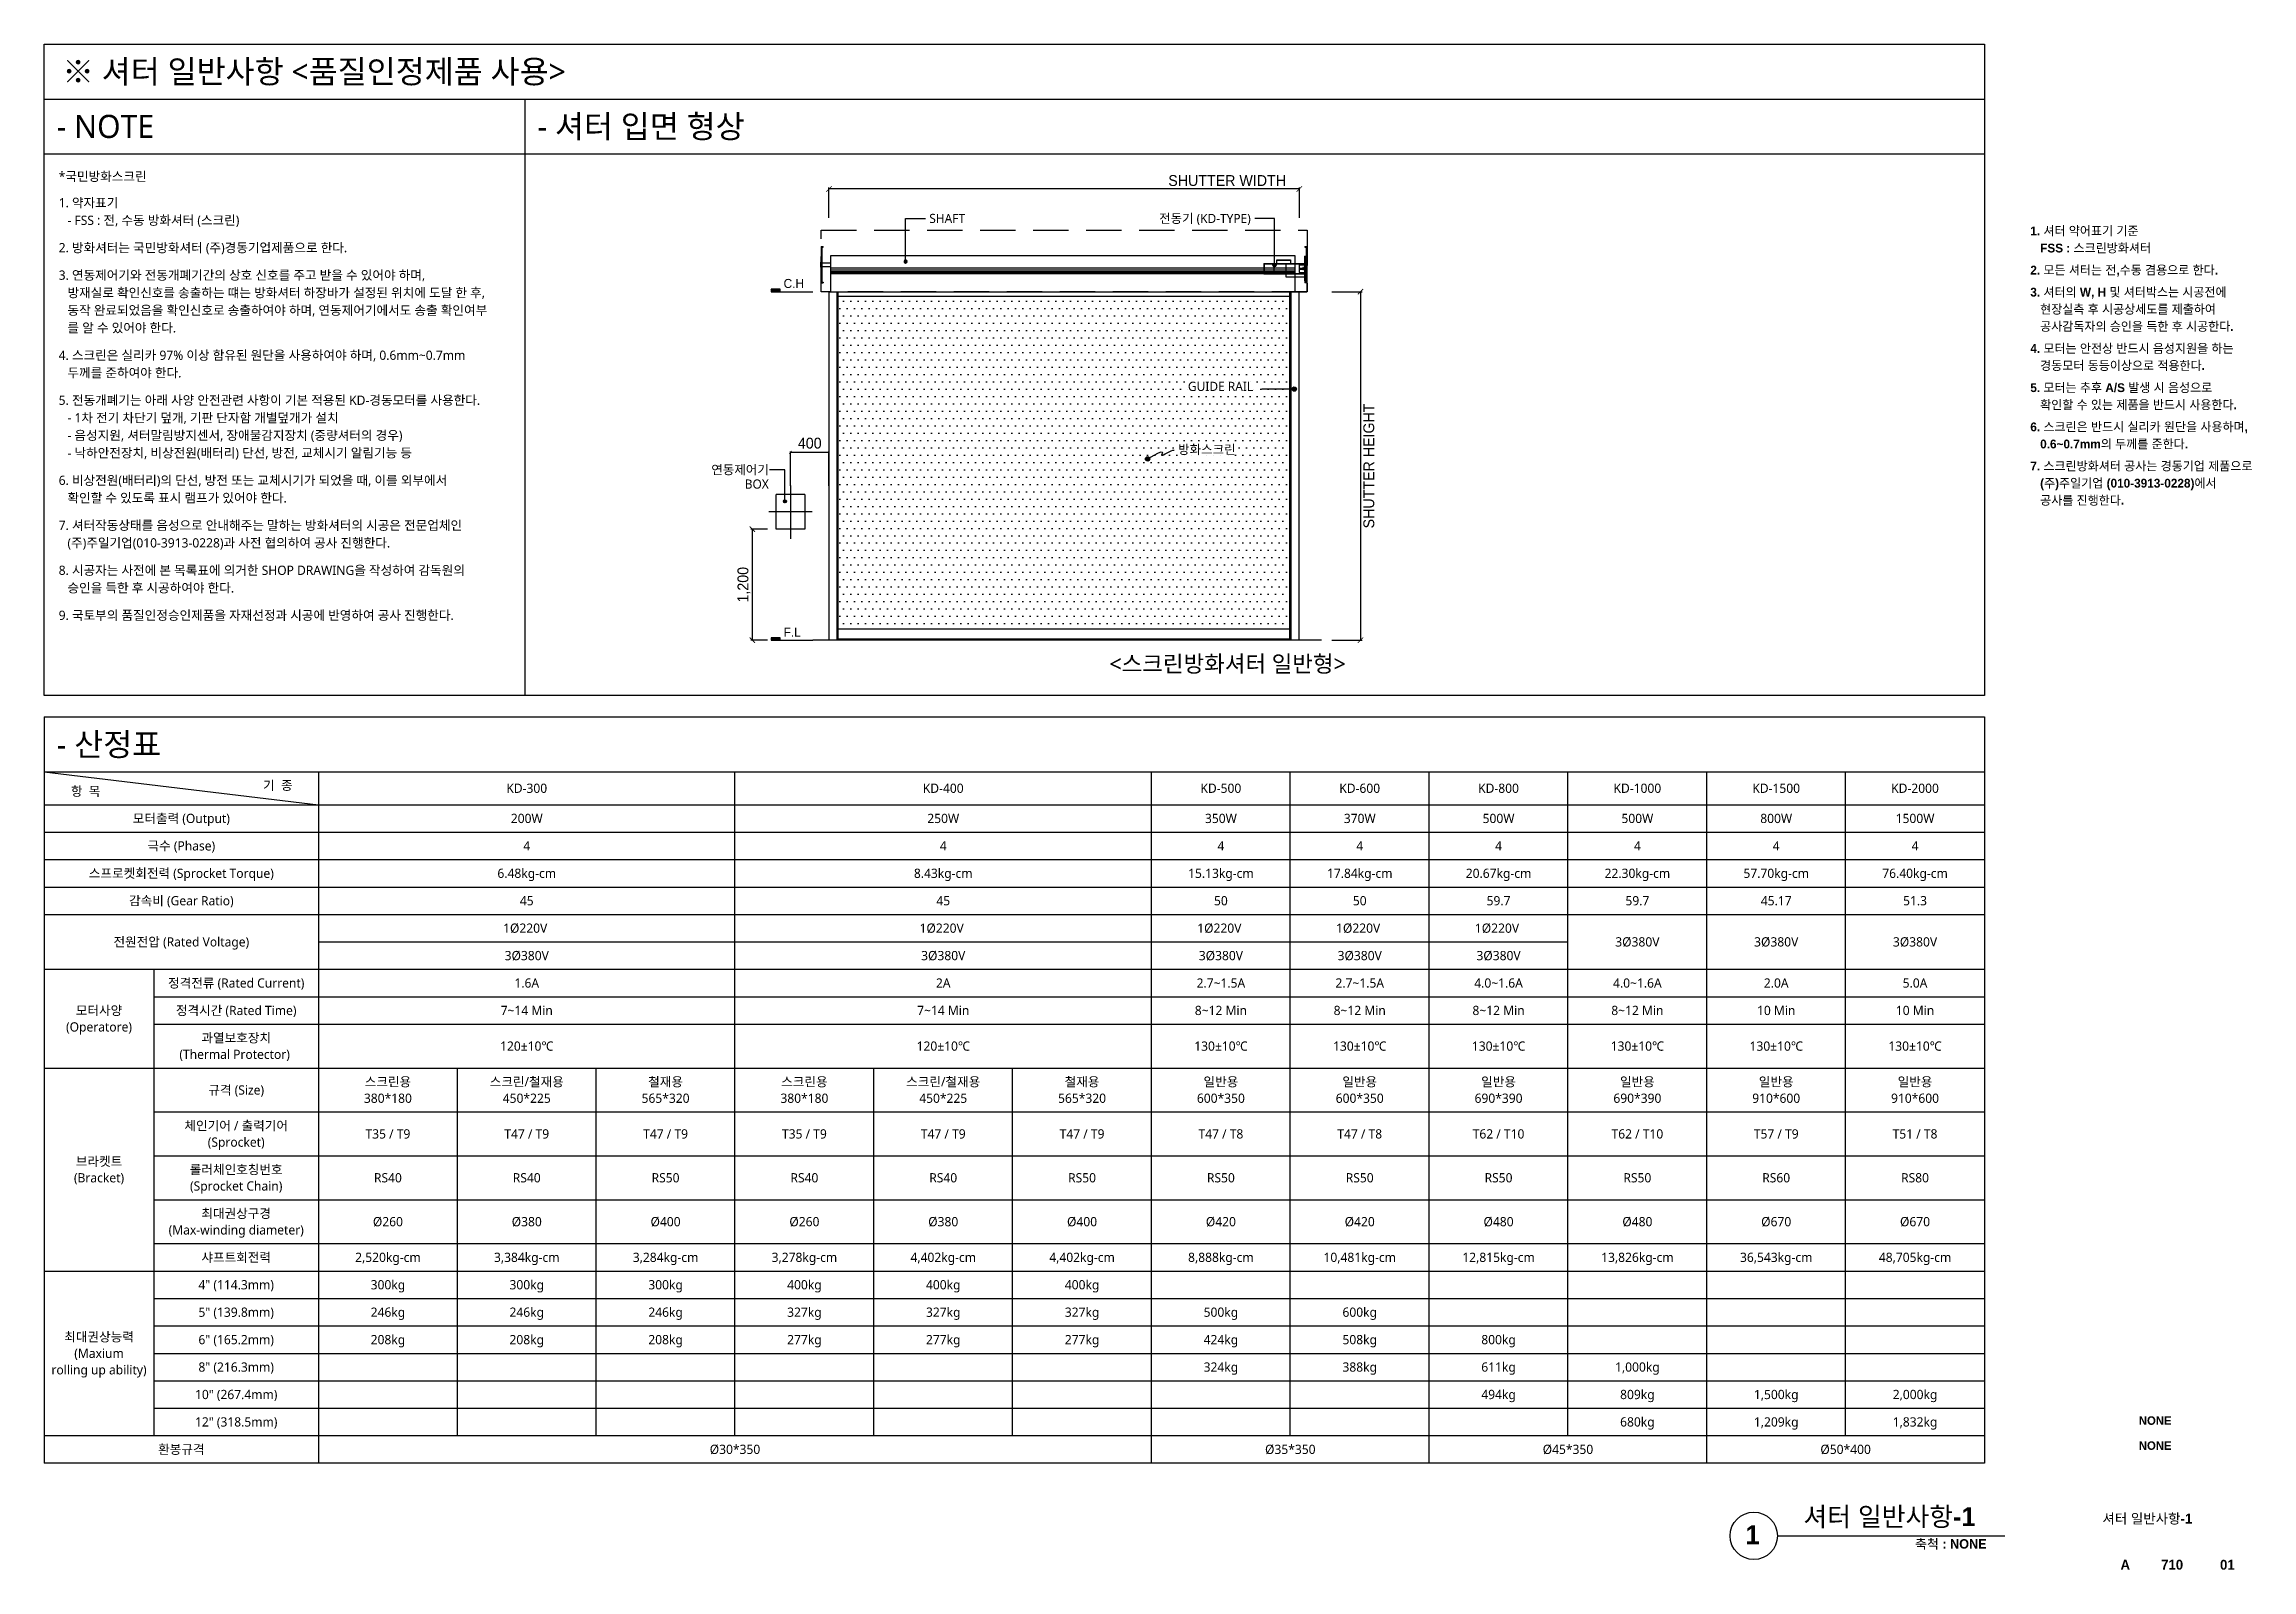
# Model space of a CAD drawing. Header units: millimetres. Extents: x 1817 to 149504, y 1575 to 34020.
# Drawn here: x 1817 to 48704, y 1575 to 33983 of the extents above; entities that cross this region are included whole.
import ezdxf
from ezdxf.enums import TextEntityAlignment as Align

# ---------------------------------------------------------------- set-up
doc = ezdxf.new("R2010")
doc.units = ezdxf.units.MM
doc.header["$LTSCALE"] = 60
doc.header["$MEASUREMENT"] = 0
doc.linetypes.add('HIDDEN2', pattern=[0.1875, 0.125, -0.0625])
for name, color, linetype in [('A-ANNO-TEXT1', 7, 'Continuous'), ('A-ST-AXIS-BUB', 7, 'Continuous'), ('A-SYM-LEVEL', 7, 'Continuous'), ('DS_DIM', 7, 'Continuous'), ('KDS_DIM', 7, 'Continuous'), ('KDS_TEXT', 7, 'Continuous')]:
    doc.layers.add(name, color=color, linetype=linetype)
doc.styles.add('2020음성 1차', font='나눔고딕Bold.ttf')
doc.styles.add('Gtx', font='')
doc.styles.add('KDS_나눔고딕', font='NanumGothic.ttf')
doc.styles.add('SK', font='gulim.ttc')
doc.styles.get('Gtx').set_extended_font_data('Dotum')

msp = doc.modelspace()

# ---------------------------------------------------------------- texts
at = {"layer": 'A-ANNO-TEXT1', "style": '2020음성 1차'}
for p in [(46303.5, 4746), (46303.5, 4214.3)]:
    msp.add_text('NONE', height=180, dxfattribs=at).set_placement(p, align=Align.MIDDLE_LEFT)
msp.add_text('셔터 일반사항-1', height=402.09, dxfattribs=at).set_placement((39180.9, 2503.9))
msp.add_text('1', height=402.1, dxfattribs=at).set_placement((38100.5, 2319.9), align=Align.MIDDLE)
at = {"layer": 'A-ANNO-TEXT1', "linetype": 'ByBlock', "style": '2020음성 1차'}
msp.add_text('셔터 일반사항-1', height=210, dxfattribs=at).set_placement((46484.9, 2666.2), align=Align.MIDDLE)
at = {"layer": 'A-ANNO-TEXT1', "style": '2020음성 1차'}
msp.add_text('축척 : NONE', height=201.05, dxfattribs=at).set_placement((43071.3, 2026.1), align=Align.RIGHT)
at = {"layer": 'A-ANNO-TEXT1', "linetype": 'ByBlock', "style": '2020음성 1차'}
for s, p in [('A', (45914.4, 1684.8)), ('710', (46776.8, 1684.8))]:
    msp.add_text(s, height=210, dxfattribs=at).set_placement(p, align=Align.MIDDLE_LEFT)
msp.add_text('01', height=210, dxfattribs=at).set_placement((48184.2, 1683.1), align=Align.MIDDLE_CENTER)
at = {"layer": 'KDS_DIM', "color": 2, "linetype": 'ByBlock', "char_height": 231, "attachment_point": 5, "style": 'SK'}
for s, insert in [('SHUTTER WIDTH', (26941.6, 31084.2, 0)), ('400', (18076.5, 25505.9, 0))]:
    msp.add_mtext(s, dxfattribs=dict(at, insert=insert))
at = {"layer": 'KDS_DIM', "color": 2, "linetype": 'ByBlock', "char_height": 231, "attachment_point": 5, "rotation": 90, "style": 'SK'}
for s, insert in [('SHUTTER HEIGHT', (29951.4, 25023.3)), ('1,200', (16679.1, 22500.5, 0))]:
    msp.add_mtext(s, dxfattribs=dict(at, insert=insert))
at = {"layer": 'KDS_TEXT', "color": 2, "style": 'KDS_나눔고딕'}
for s, height, p in [('※ 셔터 일반사항 <품질인정제품 사용>', 491.05, (2203.5, 33400.2)), ('- NOTE', 491.05, (2082.6, 32234.9)), ('- 셔터 입면 형상', 491.05, (12292.7, 32234.9)), ('*국민방화스크린', 196.42, (2125.7, 31174.3)), ('1. 약자표기', 196.42, (2125.7, 30614.9)), ('- FSS : 전, 수동 방화셔터 (스크린)', 196.42, (2312.2, 30242)), ('SHAFT', 193.83, (20615.7, 30280.6)), ('2. 방화셔터는 국민방화셔터 (주)경동기업제품으로 한다.', 196.42, (2125.7, 29659.3)), ('3. 연동제어기와 전동개폐기간의 상호 신호를 주고 받을 수 있어야 하며,', 196.42, (2125.7, 29076.7)), ('방재실로 확인신호를 송출하는 떄는 방화셔터 하장바가 설정된 위치에 도달 한 후,', 196.42, (2312.2, 28703.8)), ('동작 완료되었음을 확인신호로 송출하여야 하며, 연동제어기에서도 송출 확인여부', 196.42, (2312.2, 28330.9)), ('를 알 수 있어야 한다.', 196.42, (2312.2, 27957.9)), ('4. 스크린은 실리카 97%%% 이상 함유된 원단을 사용하여야 하며, 0.6mm~0.7mm', 196.42, (2125.7, 27375.3)), ('두께를 준하여야 한다.', 196.42, (2312.2, 27002.4)), ('5. 전동개폐기는 아래 사양 안전관련 사항이 기본 적용된 KD-경동모터를 사용한다.', 196.42, (2125.7, 26419.7)), ('- 1차 전기 차단기 덮개, 기판 단자함 개별덮개가 설치', 196.42, (2312.2, 26046.8)), ('- 음성지원, 셔터말림방지센서, 장애물감지장치 (중량셔터의 경우)', 196.42, (2312.2, 25673.9)), ('- 낙하안전장치, 비상전원(배터리) 단선, 방전, 교체시기 알림기능 등', 196.42, (2312.2, 25300.9)), ('방화스크린', 194.68, (25899.7, 25373.8, 0)), ('6. 비상전원(배터리)의 단선, 방전 또는 교체시기가 되었을 때, 이를 외부에서', 196.42, (2125.7, 24718.3)), ('확인할 수 있도록 표시 램프가 있어야 한다.', 196.42, (2312.2, 24345.4)), ('7. 셔터작동상태를 음성으로 안내해주는 말하는 방화셔터의 시공은 전문업체인', 196.42, (2125.7, 23762.7)), ('(주)주일기업(010-3913-0228)과 사전 협의하여 공사 진행한다.', 196.42, (2312.2, 23389.8)), ('8. 시공자는 사전에 본 목록표에 의거한 SHOP DRAWING을 작성하여 감독원의', 196.42, (2125.7, 22807.1)), ('승인을 득한 후 시공하여야 한다.', 196.42, (2312.2, 22434.2)), ('9. 국토부의 품질인정승인제품을 자재선정과 시공에 반영하여 공사 진행한다.', 196.42, (2125.7, 21851.5)), ('- 산정표', 491.05, (2082.6, 19109.6)), ('기  종', 196.42, (6467.7, 18239.5)), ('항  목', 196.42, (2386.4, 18113.4))]:
    msp.add_text(s, height=height, dxfattribs=at).set_placement(p, align=Align.MIDDLE_LEFT)
for s, height, p in [('전동기 (KD-TYPE)', 193.826, (27442.8, 30280.6)), ('GUIDE RAIL ', 194.675, (27560.4, 26713.6)), ('연동제어기', 194.68, (17207.3, 24943.2)), ('BOX', 194.68, (17207.3, 24638.8))]:
    msp.add_text(s, height=height, dxfattribs=at).set_placement(p, align=Align.MIDDLE_RIGHT)
for s, height, p in [('<스크린방화셔터 일반형>', 349.191, (26951.2, 20820.3)), ('KD-300', 196.42, (12066.4, 18177.3)), ('KD-400', 196.42, (20911.8, 18177.3)), ('KD-500', 196.42, (26808.7, 18177.3)), ('KD-600', 196.42, (29757.2, 18177.3)), ('KD-800', 196.42, (32705.6, 18177.3)), ('KD-1000', 196.42, (35654.1, 18177.3)), ('KD-1500', 196.42, (38602.6, 18177.3)), ('KD-2000', 196.42, (41551.1, 18177.3)), ('모터출력 (Output)', 196.42, (4730.3, 17536.4)), ('200W', 196.42, (12066.4, 17536.4)), ('250W', 196.42, (20911.8, 17536.4)), ('350W', 196.42, (26808.7, 17536.4)), ('370W', 196.42, (29757.2, 17536.4)), ('500W', 196.42, (32705.6, 17536.4)), ('500W', 196.42, (35654.1, 17536.4)), ('800W', 196.42, (38602.6, 17536.4)), ('1500W', 196.42, (41551.1, 17536.4)), ('극수 (Phase)', 196.42, (4730.3, 16953.7)), ('4', 196.4, (12066.4, 16953.7)), ('4', 196.4, (20911.8, 16953.7)), ('4', 196.4, (26808.7, 16953.7)), ('4', 196.4, (29757.2, 16953.7)), ('4', 196.4, (32705.6, 16953.7)), ('4', 196.4, (35654.1, 16953.7)), ('4', 196.4, (38602.6, 16953.7)), ('4', 196.4, (41551.1, 16953.7)), ('스프로켓회전력 (Sprocket Torque)', 196.42, (4730.3, 16371)), ('6.48kg-cm', 196.42, (12066.4, 16371)), ('8.43kg-cm', 196.42, (20911.8, 16371)), ('15.13kg-cm', 196.42, (26808.7, 16371)), ('17.84kg-cm', 196.42, (29757.2, 16371)), ('20.67kg-cm', 196.42, (32705.6, 16371)), ('22.30kg-cm', 196.42, (35654.1, 16371)), ('57.70kg-cm', 196.42, (38602.6, 16371)), ('76.40kg-cm', 196.42, (41551.1, 16371)), ('감속비 (Gear Ratio)', 196.42, (4730.3, 15788.4)), ('45', 196.42, (12066.4, 15788.4)), ('45', 196.42, (20911.8, 15788.4)), ('50', 196.42, (26808.7, 15788.4)), ('50', 196.42, (29757.2, 15788.4)), ('59.7', 196.42, (32705.6, 15788.4)), ('59.7', 196.42, (35654.1, 15788.4)), ('45.17', 196.42, (38602.6, 15788.4)), ('51.3', 196.42, (41551.1, 15788.4)), ('전원전압 (Rated Voltage)', 196.42, (4730.3, 14914.4)), ('1Ø220V ', 196.42, (12066.4, 15205.7)), ('1Ø220V ', 196.42, (20911.8, 15205.7)), ('1Ø220V ', 196.42, (26808.7, 15205.7)), ('1Ø220V ', 196.42, (29757.2, 15205.7)), ('1Ø220V ', 196.42, (32705.6, 15205.7)), ('3Ø380V', 196.42, (35654.1, 14914.4)), ('3Ø380V', 196.42, (38602.6, 14914.4)), ('3Ø380V', 196.42, (41551.1, 14914.4)), ('3Ø380V', 196.42, (12066.4, 14623)), ('3Ø380V', 196.42, (20911.8, 14623)), ('3Ø380V', 196.42, (26808.7, 14623)), ('3Ø380V', 196.42, (29757.2, 14623)), ('3Ø380V', 196.42, (32705.6, 14623)), ('정격전류 (Rated Current)', 196.42, (5895.6, 14040.3)), ('1.6A', 196.42, (12066.4, 14040.3)), ('2A', 196.42, (20911.8, 14040.3)), ('2.7~1.5A', 196.42, (26808.7, 14040.3)), ('2.7~1.5A', 196.42, (29757.2, 14040.3)), ('4.0~1.6A', 196.42, (32705.6, 14040.3)), ('4.0~1.6A', 196.42, (35654.1, 14040.3)), ('2.0A', 196.42, (38602.6, 14040.3)), ('5.0A', 196.42, (41551.1, 14040.3)), ('(Operatore)', 196.42, (2982.2, 13108.1)), ('모터사양', 196.42, (2982.2, 13457.7)), ('정격시간 (Rated Time)', 196.42, (5895.6, 13457.7)), ('7~14 Min', 196.42, (12066.4, 13457.7)), ('7~14 Min', 196.42, (20911.8, 13457.7)), ('8~12 Min', 196.42, (26808.7, 13457.7)), ('8~12 Min', 196.42, (29757.2, 13457.7)), ('8~12 Min', 196.42, (32705.6, 13457.7)), ('8~12 Min', 196.42, (35654.1, 13457.7)), ('10 Min', 196.42, (38602.6, 13457.7)), ('10 Min', 196.42, (41551.1, 13457.7)), ('과열보호장치', 196.42, (5895.6, 12875)), ('120±10℃', 196.42, (12066.4, 12700.2)), ('120±10℃', 196.42, (20911.8, 12700.2)), ('130±10℃', 196.42, (26808.7, 12700.2)), ('130±10℃', 196.42, (29757.2, 12700.2)), ('130±10℃', 196.42, (32705.6, 12700.2)), ('130±10℃', 196.42, (35654.1, 12700.2)), ('130±10℃', 196.42, (38602.6, 12700.2)), ('130±10℃', 196.42, (41551.1, 12700.2)), ('(Thermal Protector) ', 196.42, (5895.6, 12525.4)), ('규격 (Size)', 196.42, (5895.6, 11767.9)), ('스크린용', 196.42, (9117.9, 11942.7)), ('스크린/철재용', 196.42, (12066.4, 11942.7)), ('철재용', 196.42, (15014.8, 11942.7)), ('스크린용', 196.42, (17963.3, 11942.7)), ('스크린/철재용', 196.42, (20911.8, 11942.7)), ('철재용', 196.42, (23860.2, 11942.7)), ('일반용', 196.42, (26808.7, 11942.7)), ('일반용', 196.42, (29757.2, 11942.7)), ('일반용', 196.42, (32705.6, 11942.7)), ('일반용', 196.42, (35654.1, 11942.7)), ('일반용', 196.42, (38602.6, 11942.7)), ('일반용', 196.42, (41551.1, 11942.7)), ('380*180', 196.42, (9117.9, 11593.1)), ('450*225', 196.42, (12066.4, 11593.1)), ('565*320', 196.42, (15014.8, 11593.1)), ('380*180', 196.42, (17963.3, 11593.1)), ('450*225', 196.42, (20911.8, 11593.1)), ('565*320', 196.42, (23860.2, 11593.1)), ('600*350', 196.42, (26808.7, 11593.1)), ('600*350', 196.42, (29757.2, 11593.1)), ('690*390', 196.42, (32705.6, 11593.1)), ('690*390', 196.42, (35654.1, 11593.1)), ('910*600', 196.42, (38602.6, 11593.1)), ('910*600', 196.42, (41551.1, 11593.1)), ('체인기어 / 출력기어', 196.42, (5895.6, 11010.4)), ('T35 / T9', 196.42, (9117.9, 10835.6)), ('T47 / T9', 196.42, (12066.4, 10835.6)), ('T47 / T9', 196.42, (15014.8, 10835.6)), ('T35 / T9', 196.42, (17963.3, 10835.6)), ('T47 / T9', 196.42, (20911.8, 10835.6)), ('T47 / T9', 196.42, (23860.2, 10835.6)), ('T47 / T8', 196.42, (26808.7, 10835.6)), ('T47 / T8', 196.42, (29757.2, 10835.6)), ('T62 / T10', 196.42, (32705.6, 10835.6)), ('T62 / T10', 196.42, (35654.1, 10835.6)), ('T57 / T9', 196.42, (38602.6, 10835.6)), ('T51 / T8', 196.42, (41551.1, 10835.6)), ('브라켓트', 196.42, (2982.2, 10253)), ('(Sprocket)', 196.42, (5895.6, 10660.8)), ('(Bracket)', 196.42, (2982.2, 9903.4)), ('롤러체인호칭번호', 196.42, (5895.6, 10078.2)), ('RS40', 196.42, (9117.9, 9903.4)), ('RS40', 196.42, (12066.4, 9903.4)), ('RS50', 196.42, (15014.8, 9903.4)), ('RS40', 196.42, (17963.3, 9903.4)), ('RS40', 196.42, (20911.8, 9903.4)), ('RS50', 196.42, (23860.2, 9903.4)), ('RS50', 196.42, (26808.7, 9903.4)), ('RS50', 196.42, (29757.2, 9903.4)), ('RS50', 196.42, (32705.6, 9903.4)), ('RS50', 196.42, (35654.1, 9903.4)), ('RS60', 196.42, (38602.6, 9903.4)), ('RS80', 196.42, (41551.1, 9903.4)), ('(Sprocket Chain)', 196.42, (5895.6, 9728.6)), ('최대권상구경', 196.42, (5895.6, 9145.9)), ('Ø260', 196.42, (9117.9, 8971.1)), ('Ø380', 196.42, (12066.4, 8971.1)), ('Ø400', 196.42, (15014.8, 8971.1)), ('Ø260', 196.42, (17963.3, 8971.1)), ('Ø380', 196.42, (20911.8, 8971.1)), ('Ø400', 196.42, (23860.2, 8971.1)), ('Ø420', 196.42, (26808.7, 8971.1)), ('Ø420', 196.42, (29757.2, 8971.1)), ('Ø480', 196.42, (32705.6, 8971.1)), ('Ø480', 196.42, (35654.1, 8971.1)), ('Ø670', 196.42, (38602.6, 8971.1)), ('Ø670', 196.42, (41551.1, 8971.1)), ('(Max-winding diameter)', 196.42, (5895.6, 8796.3)), ('샤프트회전력', 196.42, (5895.6, 8213.6)), ('2,520kg-cm', 196.42, (9117.9, 8213.6)), ('3,384kg-cm', 196.42, (12066.4, 8213.6)), ('3,284kg-cm', 196.42, (15014.8, 8213.6)), ('3,278kg-cm', 196.42, (17963.3, 8213.6)), ('4,402kg-cm', 196.42, (20911.8, 8213.6)), ('4,402kg-cm', 196.42, (23860.2, 8213.6)), ('8,888kg-cm', 196.42, (26808.7, 8213.6)), ('10,481kg-cm', 196.42, (29757.2, 8213.6)), ('12,815kg-cm', 196.42, (32705.6, 8213.6)), ('13,826kg-cm', 196.42, (35654.1, 8213.6)), ('36,543kg-cm', 196.42, (38602.6, 8213.6)), ('48,705kg-cm', 196.42, (41551.1, 8213.6)), ('4" (114.3mm)', 196.42, (5895.6, 7630.9)), ('300kg', 196.42, (9117.9, 7630.9)), ('300kg', 196.42, (12066.4, 7630.9)), ('300kg', 196.42, (15014.8, 7630.9)), ('400kg', 196.42, (17963.3, 7630.9)), ('400kg', 196.42, (20911.8, 7630.9)), ('400kg', 196.42, (23860.2, 7630.9)), ('5" (139.8mm)', 196.42, (5895.6, 7048.3)), ('246kg', 196.42, (9117.9, 7048.3)), ('246kg', 196.42, (12066.4, 7048.3)), ('246kg', 196.42, (15014.8, 7048.3)), ('327kg', 196.42, (17963.3, 7048.3)), ('327kg', 196.42, (20911.8, 7048.3)), ('327kg', 196.42, (23860.2, 7048.3)), ('500kg', 196.42, (26808.7, 7048.3)), ('600kg', 196.42, (29757.2, 7048.3)), ('최대권상능력', 196.42, (2982.2, 6523.8)), ('6" (165.2mm)', 196.42, (5895.6, 6465.6)), ('208kg', 196.42, (9117.9, 6465.6)), ('208kg', 196.42, (12066.4, 6465.6)), ('208kg', 196.42, (15014.8, 6465.6)), ('277kg', 196.42, (17963.3, 6465.6)), ('277kg', 196.42, (20911.8, 6465.6)), ('277kg', 196.42, (23860.2, 6465.6)), ('424kg', 196.42, (26808.7, 6465.6)), ('508kg', 196.42, (29757.2, 6465.6)), ('800kg', 196.42, (32705.6, 6465.6)), ('(Maxium', 196.42, (2982.2, 6174.2)), ('rolling up ability)', 196.42, (2982.2, 5824.6)), ('8" (216.3mm)', 196.42, (5895.6, 5882.9)), ('324kg', 196.42, (26808.7, 5882.9)), ('388kg', 196.42, (29757.2, 5882.9)), ('611kg', 196.42, (32705.6, 5882.9)), ('1,000kg', 196.42, (35654.1, 5882.9)), ('10" (267.4mm)', 196.42, (5895.6, 5300.2)), ('494kg', 196.42, (32705.6, 5300.2)), ('809kg', 196.42, (35654.1, 5300.2)), ('1,500kg', 196.42, (38602.6, 5300.2)), ('2,000kg', 196.42, (41551.1, 5300.2)), ('12" (318.5mm)', 196.42, (5895.6, 4717.6)), ('680kg', 196.42, (35654.1, 4717.6)), ('1,209kg', 196.42, (38602.6, 4717.6)), ('1,832kg', 196.42, (41551.1, 4717.6)), ('환봉규격', 196.42, (4730.3, 4134.9)), ('Ø30*350', 196.42, (16489.1, 4134.9)), ('Ø35*350', 196.42, (28282.9, 4134.9)), ('Ø45*350', 196.42, (34179.9, 4134.9)), ('Ø50*400', 196.42, (40076.8, 4134.9))]:
    msp.add_text(s, height=height, dxfattribs=at).set_placement(p, align=Align.MIDDLE_CENTER)

# ---------------------------------------------------------------- blocks, each defined once
blk = doc.blocks.new('A$C010E6461')
at = {"color": 2, "ltscale": 0.5, "style": '2020음성 1차'}
for s, p in [('1. 셔터 약어표기 기준', (101, 5345)), ('   FSS : 스크린방화셔터', (101, 4995)), ('2. 모든 셔터는 전,수동 겸용으로 한다.', (101, 4545)), ('3. 셔터의 W, H 및 셔터박스는 시공전에', (101, 4095)), ('   현장실측 후 시공상세도를 제출하여', (101, 3745)), ('   공사감독자의 승인을 득한 후 시공한다.', (101, 3395)), ('4. 모터는 안전상 반드시 음성지원을 하는', (101, 2945)), ('   경동모터 동등이상으로 적용한다.', (101, 2595)), ('5. 모터는 추후 A/S 발생 시 음성으로', (101, 2145)), ('   확인할 수 있는 제품을 반드시 사용한다.', (101, 1795)), ('6. 스크린은 반드시 실리카 원단을 사용하며,', (101, 1345)), ('   0.6~0.7mm의 두께를 준한다.', (101, 995)), ('7. 스크린방화셔터 공사는 경동기업 제품으로', (101, 545)), ('   (주)주일기업 (010-3913-0228)에서', (101, 195)), ('   공사를 진행한다.', (101, -155))]:
    blk.add_text(s, height=180, dxfattribs=at).set_placement(p, align=Align.MIDDLE_LEFT)
blk = doc.blocks.new('A$C665ef41c')
for points in [[(72.7, 494.7), (75.4, 494.7), (75.4, 495.6), (73.6, 495.6), (73.6, 544.2), (75.4, 544.2), (75.4, 545.1), (72.7, 545.1)], [(743.7, 495.6), (742, 495.6), (742, 494.7), (744.6, 494.7), (744.6, 545.1), (742, 545.1), (742, 544.2), (743.7, 544.2)]]:
    blk.add_hatch(color=142).paths.add_polyline_path(points)
h = blk.add_hatch()
h.set_pattern_fill('DOTS', color=8, scale=162.223273, style=0)
h.set_pattern_definition([(0, (-3104.357, -6.628), (5.069477, 10.138955), [0, -10.138955])])
h.paths.add_polyline_path([(95.8, 476.3), (721.5, 476.3), (721.5, 15.2), (95.8, 15.2)])
at = {"layer": 'A-SYM-LEVEL'}
h = blk.add_hatch(dxfattribs=at)
h.set_pattern_fill('ANSI31', color=2, scale=0.335346, style=0)
h.set_pattern_definition([(45, (4737.0472, -1840.2195), (-0.75287307, 0.75287307), [])])
h.paths.add_polyline_path([(3.3, 485.9), (3.3, 482.5), (15.7, 482.5), (15.7, 485.9)])
h = blk.add_hatch(dxfattribs=at)
h.set_pattern_fill('ANSI31', color=2, scale=0.335346, style=0)
h.set_pattern_definition([(45, (4737.0472, -2322.7652), (-0.75287307, 0.75287307), [])])
h.paths.add_polyline_path([(3.3, 3.4), (3.3, 0), (15.7, 0), (15.7, 3.4)])
at = {"color": 142}
for p, q in [((71.8, 523.3, 0), (71.8, 516.5, 0)), ((72, 523.5, 0), (72.7, 523.5, 0)), ((72.7, 545.1, 0), (72.7, 494.7, 0)), ((72.7, 545.1, 0), (75.4, 545.1, 0)), ((73.6, 544.2, 0), (73.6, 495.6, 0)), ((73.6, 544.2, 0), (75.4, 544.2, 0)), ((73.6, 522.6, 0), (85.5, 522.6, 0)), ((75.4, 544.2, 0), (75.4, 545.1, 0)), ((728.5, 532.4, 0), (85.5, 532.4, 0)), ((85.5, 532.4, 0), (85.5, 507.4, 0)), ((85.5, 532.4, 0), (85.5, 507.4, 0)), ((685.2, 521.5, 0), (741.7, 521.5, 0)), ((685.2, 521.5, 0), (685.2, 507.2, 0)), ((685.6, 521.1, 0), (741.7, 521.1, 0)), ((685.6, 521.1, 0), (685.6, 507.2, 0)), ((699.3, 521.1, 0), (699.3, 507.2, 0)), ((703.1, 526.7, 0), (722.4, 526.7, 0)), ((703.1, 521.5, 0), (703.1, 526.7, 0)), ((703.5, 526.4, 0), (722, 526.4, 0)), ((703.5, 521.5, 0), (703.5, 526.4, 0)), ((715.9, 521.1, 0), (715.9, 507.2, 0)), ((722, 526.4, 0), (722, 521.5, 0)), ((722.4, 526.7, 0), (722.4, 521.5, 0)), ((728.5, 482.5, 0), (728.5, 532.4, 0)), ((734.1, 519.7, 0), (734.1, 509, 0)), ((734.1, 519.7, 0), (741.7, 519.7, 0)), ((741.7, 531.7, 0), (741.7, 497.1, 0)), ((741.7, 531.7, 0), (743.8, 531.7, 0)), ((742, 545.1, 0), (742, 544.2, 0)), ((742, 545.1, 0), (744.6, 545.1, 0)), ((742, 544.2, 0), (743.7, 544.2, 0)), ((742.1, 531.2, 0), (742.1, 497.5, 0)), ((743.7, 531.2, 0), (742.1, 531.2, 0)), ((743.7, 544.2, 0), (743.7, 495.6, 0)), ((744.6, 545.1, 0), (744.6, 482.5, 0)), ((72, 516.3, 0), (72.7, 516.3, 0)), ((72.7, 494.7, 0), (75.4, 494.7, 0)), ((73.6, 517.2, 0), (85.5, 517.2, 0)), ((73.6, 495.6, 0), (75.4, 495.6, 0)), ((75.4, 495.6, 0), (75.4, 494.7, 0)), ((85.5, 515.5, 0), (728.5, 515.5, 0)), ((85.5, 512.6, 0), (728.5, 512.6, 0)), ((85.5, 510.6, 0), (728.5, 510.6, 0)), ((85.5, 509.5, 0), (728.5, 509.5, 0)), ((85.5, 508.7, 0), (728.5, 508.7, 0)), ((85.5, 508.1, 0), (728.5, 508.1, 0)), ((85.5, 507.8, 0), (728.5, 507.8, 0)), ((85.5, 507.5, 0), (728.5, 507.5, 0)), ((728.5, 507.4, 0), (85.5, 507.4, 0)), ((85.5, 507.4, 0), (85.5, 482.5, 0)), ((685.2, 507.7, 0), (741.7, 507.7, 0)), ((685.2, 507.2, 0), (741.7, 507.2, 0)), ((715.9, 507.7, 0), (715.9, 503.1, 0)), ((715.9, 503.1, 0), (741.7, 503.1, 0)), ((734.1, 515.2, 0), (740.3, 515.2, 0)), ((734.1, 513.5, 0), (740.3, 513.5, 0)), ((734.1, 509, 0), (741.7, 509, 0)), ((740.3, 515.8, 0), (739.4, 515.8, 0)), ((739.4, 515.8, 0), (739.4, 514.4, 0)), ((739.4, 513, 0), (739.4, 514.4, 0)), ((740.3, 513, 0), (739.4, 513, 0)), ((740.3, 515.8, 0), (740.3, 514.4, 0)), ((740.3, 513, 0), (740.3, 514.4, 0)), ((743.7, 497.1, 0), (741.7, 497.1, 0)), ((742, 495.6, 0), (742, 494.7, 0)), ((743.7, 495.6, 0), (742, 495.6, 0)), ((744.6, 494.7, 0), (742, 494.7, 0)), ((743.7, 497.5, 0), (742.1, 497.5, 0)), ((83.3, 482.5, 0), (83.3, 0, 0)), ((83.3, 482.5, 0), (744.6, 482.5, 0)), ((94.1, 482.5, 0), (94.1, 0, 0)), ((95.8, 482.5, 0), (95.8, 0, 0)), ((95.8, 476.3, 0), (721.5, 476.3, 0)), ((721.5, 0, 0), (721.5, 482.5, 0)), ((723.3, 0, 0), (723.3, 482.5, 0)), ((734, 0, 0), (734, 482.5, 0)), ((30, 214, 0), (30, 140.5, 0)), ((10, 153.7, 0), (10, 201.6, 0)), ((50, 201.6, 0), (10, 201.6, 0)), ((50, 201.6, 0), (50, 153.7, 0)), ((60.1, 177.7, 0), (0, 177.7, 0)), ((50, 153.7, 0), (10, 153.7, 0)), ((765, 0, 0), (61.2, 0, 0)), ((723.3, 15.2, 0), (94.1, 15.2, 0)), ((721.5, 1.4, 0), (95.8, 1.4, 0))]:
    blk.add_line(p, q, dxfattribs=at)
for centre, start, end in [((72, 523.3, 0), 90, 180), ((72, 516.5, 0), 180, 270)]:
    blk.add_arc(centre, 0.179, start, end, dxfattribs=at)
at = {"layer": 'A-SYM-LEVEL', "color": 2, "elevation": 0}
for points in [[(3.3, 482.5), (15.7, 482.5), (15.7, 485.9), (3.3, 485.9)], [(3.3, 0), (15.7, 0), (15.7, 3.4), (3.3, 3.4)]]:
    blk.add_lwpolyline(points, close=True, dxfattribs=at)
for points in [[(15.7, 482.5), (61.2, 482.5)], [(15.7, 0), (61.2, 0)]]:
    blk.add_lwpolyline(points, dxfattribs=at)
at = {"layer": 'A-SYM-LEVEL', "color": 2, "style": 'Gtx'}
for s, p in [('C.H', (20.5, 487.6, 0)), ('F.L', (20.5, 5, 0))]:
    blk.add_text(s, height=12.58, dxfattribs=at).set_placement(p)
blk = doc.blocks.new('_ArchTick')
at = {"color": 0, "linetype": 'ByBlock', "const_width": 0.15}
blk.add_lwpolyline([(-0.5, -0.5), (0.5, 0.5)], dxfattribs=at)
blk = doc.blocks.new('A$C1CAE17F4')
at = {"layer": 'DS_DIM', "color": 10}
for p, q in [((0, 0), (56, 32)), ((56, 32), (93, 51)), ((93, 51), (115, 59)), ((115, 59), (124, 58)), ((122, 44), (118, 36)), ((118, 36), (118, 31)), ((118, 31), (123, 31)), ((125, 52), (122, 44)), ((123, 31), (133, 35)), ((124, 58), (125, 52)), ((133, 35), (148, 43)), ((148, 43), (165, 52)), ((165, 52), (182, 61)), ((182, 61), (199, 69)), ((199, 69), (213, 74)), ((213, 74), (224, 75))]:
    blk.add_line(p, q, dxfattribs=at)
blk = doc.blocks.new('A$C0D5A20C4')
at = {"layer": 'DS_DIM'}
h = blk.add_hatch(dxfattribs=at)
h.set_pattern_fill('ANSI31', color=10, scale=0.5, style=0)
h.set_pattern_definition([(45, (-2892363.5012, 1585355.5929), (-1.1225320151, 1.1225320151), [])])
edge = h.paths.add_edge_path()
edge.add_arc((4, 4), 3.96, 0, 360)
at = {"layer": 'DS_DIM', "color": 10}
blk.add_circle((4, 4), 3.96, dxfattribs=at)

# ---------------------------------------------------------------- linework, layer by layer
msp.add_lwpolyline([(1816.9, 33982.9), (43025.3, 33982.9), (43025.3, 20149.4), (1816.9, 20149.4)], close=True)
at = {"color": 7}
for points in [[(1816.9, 32817.6), (43025.3, 32817.6)], [(12027, 32817.6), (12027, 20149.4)], [(1816.9, 31652.2), (43025.3, 31652.2)], [(1816.9, 19692.3), (1816.9, 3843.5)], [(1816.9, 19692.3), (43025.3, 19692.3)], [(1816.9, 18526.9), (43025.3, 18526.9)], [(7643.6, 18526.9), (7643.6, 3843.5)], [(16489.1, 4426.2), (16489.1, 18526.9)], [(25334.5, 3843.5), (25334.5, 18526.9)], [(28282.9, 4426.2), (28282.9, 18526.9)], [(31231.4, 3843.5), (31231.4, 18526.9)], [(34179.9, 4426.2), (34179.9, 18526.9)], [(37128.4, 3843.5), (37128.4, 18526.9)], [(40076.8, 4426.2), (40076.8, 18526.9)], [(1816.9, 17827.7), (43025.3, 17827.7)], [(1816.9, 17245.1), (43025.3, 17245.1)], [(1816.9, 16662.4), (43025.3, 16662.4)], [(1816.9, 16079.7), (43025.3, 16079.7)], [(1816.9, 15497), (43025.3, 15497)], [(7643.6, 14914.4), (34179.9, 14914.4)], [(1816.9, 14331.7), (43025.3, 14331.7)], [(4147.6, 14331.7), (4147.6, 4426.2)], [(4147.6, 13749), (43025.3, 13749)], [(4147.6, 13166.3), (43025.3, 13166.3)], [(1816.9, 12234.1), (43025.3, 12234.1)], [(10592.1, 4426.2), (10592.1, 12234.1)], [(13540.6, 4426.2), (13540.6, 12234.1)], [(19437.5, 4426.2), (19437.5, 12234.1)], [(22386, 4426.2), (22386, 12234.1)], [(4147.6, 11301.8), (43025.3, 11301.8)], [(4147.6, 10369.5), (43025.3, 10369.5)], [(4147.6, 9437.2), (43025.3, 9437.2)], [(4147.6, 8504.9), (43025.3, 8504.9)], [(1816.9, 7922.3), (43025.3, 7922.3)], [(4147.6, 7339.6), (43025.3, 7339.6)], [(4147.6, 6756.9), (43025.3, 6756.9)], [(4147.6, 6174.2), (43025.3, 6174.2)], [(4147.6, 5591.6), (43025.3, 5591.6)], [(4147.6, 5008.9), (43025.3, 5008.9)], [(1816.9, 4426.2), (43025.3, 4426.2)]]:
    msp.add_lwpolyline(points, dxfattribs=at)
at = {"color": 5, "linetype": 'HIDDEN2', "ltscale": 100, "elevation": 0}
msp.add_lwpolyline([(28638.5, 28725), (18322.2, 28725), (18322.2, 30031.8), (28638.5, 30031.8)], close=True, dxfattribs=at)
for points in [[(43025.3, 19692.3), (43025.3, 3843.5), (1816.9, 3843.5)], [(1816.9, 18526.9), (7643.6, 17827.7)]]:
    msp.add_lwpolyline(points)
at = {"layer": 'A-ST-AXIS-BUB', "color": 0}
msp.add_line((38629.2, 2297.7), (43457.5, 2297.7), dxfattribs=at)
msp.add_circle((38126.6, 2297.7), 502.6, dxfattribs=at)
at = {"layer": 'KDS_DIM', "color": 1}
for p, q in [((18485.3, 30296.6, 0), (18485.3, 30941, 0)), ((28475.4, 30906.3, 0), (18485.3, 30906.3, 0)), ((28475.4, 30296.6, 0), (28475.4, 30941, 0)), ((29163.7, 28725, 0), (29808.2, 28725, 0)), ((29773.5, 28725, 0), (29773.5, 21321.7, 0)), ((17667.6, 24600.3, 0), (17667.6, 25332.8, 0)), ((18485.3, 24600.3, 0), (18485.3, 25332.8, 0)), ((17667.6, 25314.2, 0), (18485.3, 25314.2, 0)), ((17176.1, 23679.4, 0), (16822.3, 23679.4, 0)), ((16857, 23679.4, 0), (16857, 21321.7, 0)), ((17176.1, 21321.7, 0), (16822.3, 21321.7, 0)), ((29163.7, 21321.7, 0), (29808.2, 21321.7, 0))]:
    msp.add_line(p, q, dxfattribs=at)
at = {"layer": 'KDS_DIM', "color": 10}
for points in [[(20112.4, 29366.8), (20112.4, 30280.6), (20531.8, 30280.6)], [(27946.1, 29285.9), (27946.1, 30280.6), (27526.7, 30280.6)], [(28365.5, 26654.6), (27675.9, 26654.6)], [(17548.9, 24272.6), (17548.9, 24943.2), (17221.8, 24943.2)]]:
    msp.add_lwpolyline(points, dxfattribs=at)

# ---------------------------------------------------------------- block references
at = {"xscale": 15.34206150959889, "yscale": 15.34206150959889, "zscale": 15.34206150959889}
msp.add_blockref('A$C665ef41c', (17206.8, 21321.7), dxfattribs=at)
at = {"layer": 'A-ANNO-TEXT1', "ltscale": 0.5, "xscale": 1.0404590893051, "yscale": 1.0404590893051, "zscale": 1.0404590893051}
msp.add_blockref('A$C010E6461', (43894.3, 24454.3), dxfattribs=at)
at = {"layer": 'KDS_DIM', "color": 1, "linetype": 'ByBlock'}
for p, xscale, yscale, zscale, rotation in [((18485.3, 30906.3, 0), 115.4999999995931, 115.4999999995931, 115.4999999995931, 180), ((29773.5, 28725, 0), -115.4999999995931, 115.4999999995931, 115.4999999995931, 270), ((17667.6, 25314.2, 0), 62.22098594641579, 62.22098594641579, 62.22098594641579, 180), ((16857, 23679.4, 0), 115.4999999995931, 115.4999999995931, 115.4999999995931, 90.00000000000001), ((16857, 21321.7, 0), 115.4999999995931, 115.4999999995931, 115.4999999995931, 270), ((29773.5, 21321.7, 0), -115.4999999995931, 115.4999999995931, 115.4999999995931, 89.99999999999987)]:
    msp.add_blockref('_ArchTick', p, dxfattribs=dict(at, xscale=xscale, yscale=yscale, zscale=zscale, rotation=rotation))
at = {"layer": 'KDS_DIM', "color": 1, "linetype": 'ByBlock', "xscale": 115.4999999995931, "yscale": 115.4999999995931, "zscale": 115.4999999995931}
msp.add_blockref('_ArchTick', (28475.4, 30906.3, 0), dxfattribs=at)
at = {"layer": 'KDS_DIM', "linetype": 'ByBlock'}
for name, p, xscale, yscale, zscale in [('A$C0D5A20C4', (20145.6, 29333.6), -8.388938391271987, 8.388938391271987, 8.388938391271987), ('A$C0D5A20C4', (27912.9, 29252.7), 8.388938391271987, 8.388938391271987, 8.388938391271987), ('A$C0D5A20C4', (28319.8, 26608.9), 11.54999999995931, 11.54999999995931, 11.54999999995931), ('A$C1CAE17F4', (25251.1, 25172.1, 0), 2.51994993082984, 2.51994993082984, 2.51994993082984), ('A$C0D5A20C4', (25205.4, 25126.3, 0), 11.54999999995931, 11.54999999995931, 11.54999999995931), ('A$C0D5A20C4', (17515.7, 24239.4), 8.388938391271987, 8.388938391271987, 8.388938391271987)]:
    msp.add_blockref(name, p, dxfattribs=dict(at, xscale=xscale, yscale=yscale, zscale=zscale))

msp.set_redraw_order([(e.dxf.handle, doc.entitydb.next_handle()) for e in msp.query("TEXT MTEXT ATTDEF DIMENSION ARC_DIMENSION")])  # texts and dimensions are drawn at this point

doc.saveas('drawing.dxf')
